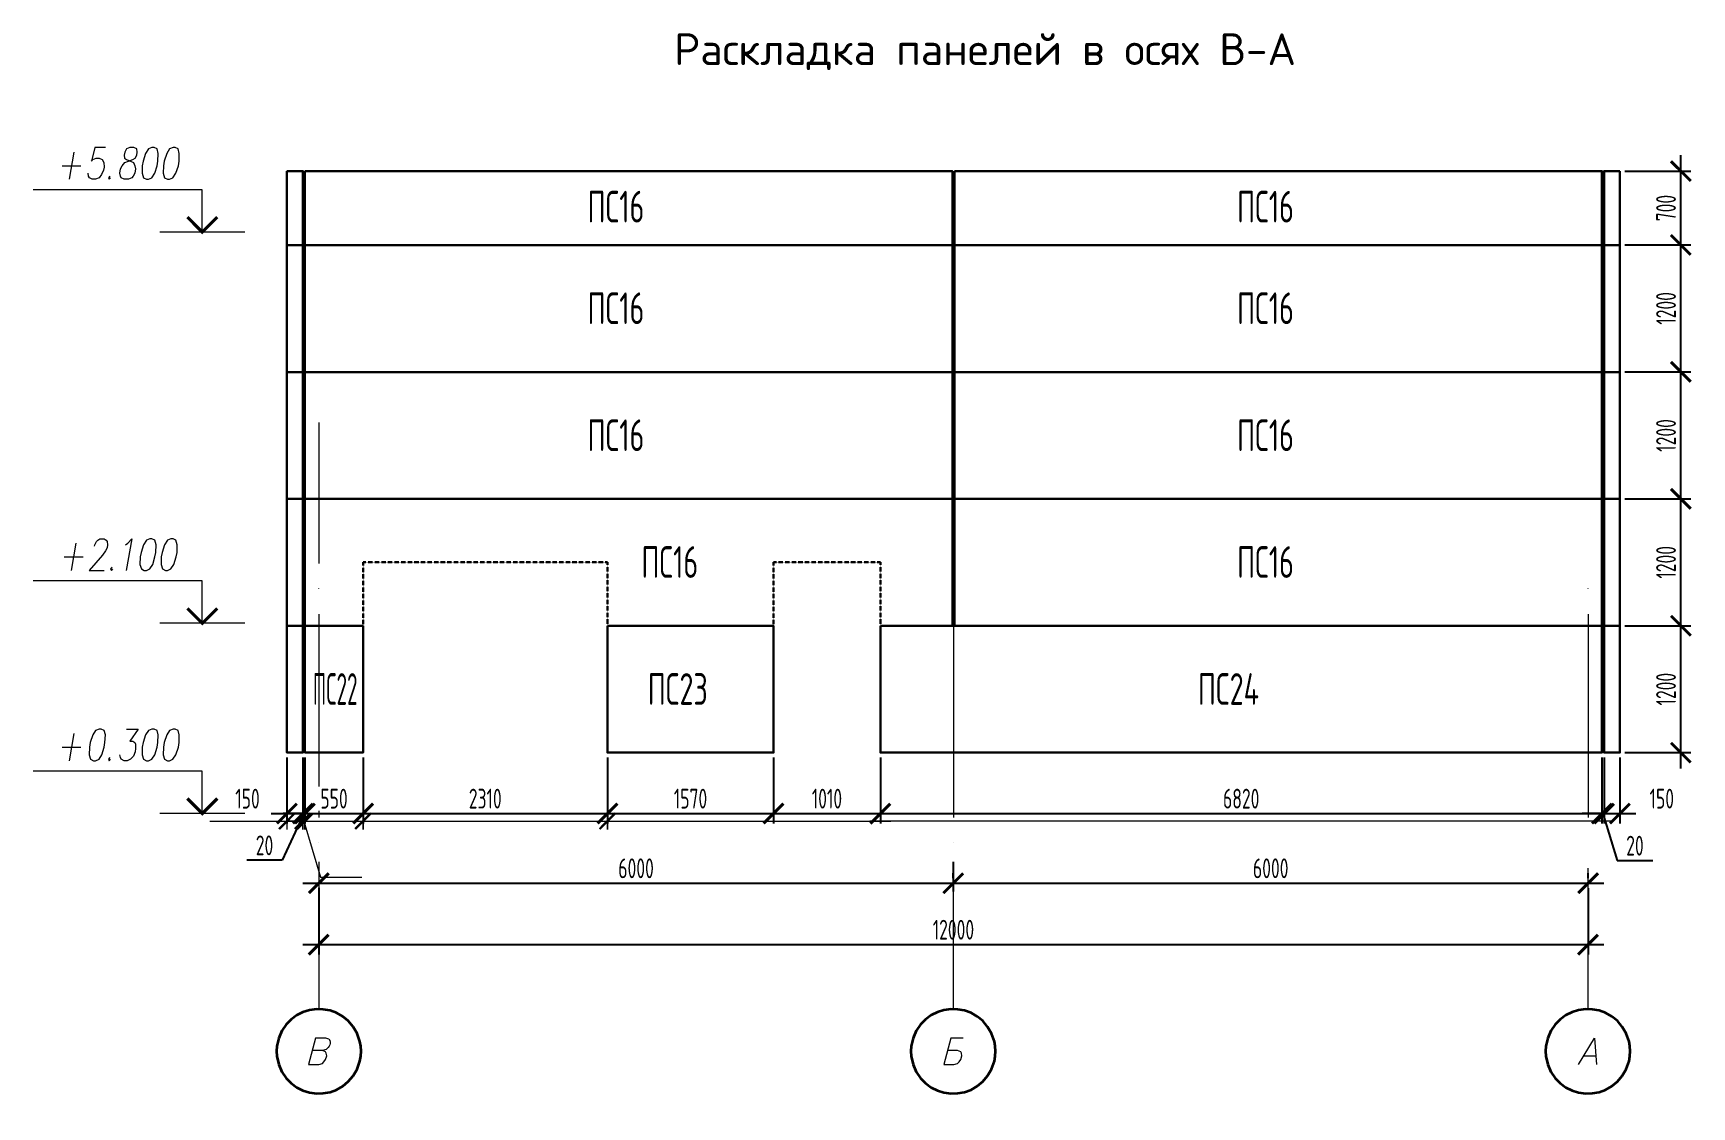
# Model space of a CAD drawing. Header units: millimetres. Extents: x 148937 to 2048786, y 870 to 351006.
# Drawn here: x 651427 to 667111, y 227813 to 237971 of the extents above; entities that cross this region are included whole.
import ezdxf
from ezdxf.enums import TextEntityAlignment as Align

# ---------------------------------------------------------------- set-up
doc = ezdxf.new("R2018")
doc.units = ezdxf.units.MM
doc.linetypes.add('_ШТР__2__1_', pattern=[3, 2, -1])
doc.layers.get('Defpoints').update_dxf_attribs({"color": 4})
doc.layers.add('PDF _Геометрия', color=7, linetype='Continuous')
doc.layers.add('PDF _Сплошная заливка', color=7, linetype='Continuous', true_color=0x007eff)
doc.layers.add('Размер', color=72, linetype='Continuous', lineweight=0)
doc.layers.add('Текстовые примечания', color=52, linetype='Continuous', lineweight=25)
doc.styles.add('_PP_Text Style', font='cs_gost2304.shx', dxfattribs={"width": 0.8})
doc.styles.add('ICOCPEUR', font='isocpeur.ttf', dxfattribs={"height": 2})
doc.styles.add('М2.5', font='isocpeui.ttf', dxfattribs={"height": 2.5})
doc.styles.add('М3', font='isocpeui.ttf', dxfattribs={"height": 3})
doc.dimstyles.new('_PP_DIM Style', dxfattribs={"dimtxt": 2.5, "dimasz": 2.5, "dimexe": 1.25, "dimexo": 0.625, "dimtad": 1, "dimdec": 0, "dimrnd": 0.001, "dimtxsty": '_PP_Text Style', "dimblk": 'ARCHTICK', "dimcen": 2.5, "dimdle": 2, "dimadec": 0, "dimazin": 2, "dimtfac": 0.75, "dimtdec": 0, "dimtmove": 1, "dimatfit": 3, "dimfxl": 1, "dimtfill": 1, "dimtolj": 1, "dimarcsym": 0})

msp = doc.modelspace()

# ---------------------------------------------------------------- texts
at = {"layer": 'Текстовые примечания', "color": 7, "ltscale": 75, "char_height": 300, "attachment_point": 5}
for s, width, gutter_width, insert, style in [('Раскладка панелей в осях В-А ', 6229.9937545, 3269.75341, (660428.22634, 237794.8073), 'ICOCPEUR'), ('\\pxqc;ПС16', 891.7464151, 75, (656937.70379, 236329.24506), '_PP_Text Style'), ('\\pxqc;ПС16', 891.7464151, 75, (663079.53618, 236329.24506), '_PP_Text Style'), ('\\pxqc;ПС16', 891.7464151, 75, (656937.70379, 235367.95659), '_PP_Text Style'), ('\\pxqc;ПС16', 891.7464151, 75, (663079.53618, 235367.95659), '_PP_Text Style'), ('\\pxqc;ПС16', 891.7464151, 75, (656937.70379, 234166.66799), '_PP_Text Style'), ('\\pxqc;ПС16', 891.7464151, 75, (663079.53618, 234166.66799), '_PP_Text Style'), ('\\pxqc;ПС16', 891.7464151, 75, (657446.70379, 232967.52855), '_PP_Text Style'), ('\\pxqc;ПС16', 891.7464151, 75, (663079.53618, 232967.52855), '_PP_Text Style'), ('\\pxqc;{\\W0.6;ПС22}', 891.7464151, 75, (654282.52929, 231766.23811), '_PP_Text Style'), ('\\pxqc;ПС23', 891.7464151, 75, (657522.2304, 231766.23811), '_PP_Text Style'), ('\\pxqc;ПС24', 891.7464151, 75, (662729.25193, 231766.23811), '_PP_Text Style')]:
    msp.add_mtext_dynamic_manual_height_columns(s, width=width, gutter_width=gutter_width, heights=[1198.7105], dxfattribs=dict(at, insert=insert, style=style))

# ---------------------------------------------------------------- blocks, each defined once
blk = doc.blocks.new('_ArchTick')
at = {"color": 0, "linetype": 'ByBlock', "const_width": 0.15}
blk.add_lwpolyline([(-0.5, -0.5), (0.5, 0.5)], dxfattribs=at)
blk = doc.blocks.new('*D303')
at = {"layer": 'Defpoints', "color": 0, "ltscale": 75, "transparency": 16777216}
for p in [(666431, 232365), (667007, 232365), (666431, 231164)]:
    blk.add_point(p, dxfattribs=at)
at = {"layer": 'Размер', "color": 0, "lineweight": -2, "ltscale": 75, "transparency": 16777216}
for p, q in [((667007, 231014), (667007, 232515)), ((666478, 232365), (667101, 232365)), ((666478, 231164), (667101, 231164))]:
    blk.add_line(p, q, dxfattribs=at)
at = {"layer": 'Размер', "color": 0, "lineweight": -2, "ltscale": 75, "transparency": 16777216, "xscale": 187.5, "yscale": 187.5, "zscale": 187.5}
for p, rotation in [((667007, 232365), 90), ((667007, 231164), 270)]:
    blk.add_blockref('_ArchTick', p, dxfattribs=dict(at, rotation=rotation))
at = {"layer": 'Размер', "color": 0, "ltscale": 75, "transparency": 16777216, "insert": (666867, 231765), "char_height": 187.5, "attachment_point": 5, "rotation": 90, "style": '_PP_Text Style', "bg_fill": 3, "box_fill_scale": 1.1, "bg_fill_color": 256, "bg_fill_true_color": 13158600, "bg_fill_transparency": 0}
blk.add_mtext('\\A1;1200', dxfattribs=at)
blk = doc.blocks.new('*D304')
at = {"layer": 'Defpoints', "color": 0, "ltscale": 75, "transparency": 16777216}
for p in [(666431, 233565), (667007, 233565), (666431, 232365)]:
    blk.add_point(p, dxfattribs=at)
at = {"layer": 'Размер', "color": 0, "lineweight": -2, "ltscale": 75, "transparency": 16777216}
for p, q in [((667007, 232215), (667007, 233715)), ((666478, 233565), (667101, 233565)), ((666478, 232365), (667101, 232365))]:
    blk.add_line(p, q, dxfattribs=at)
at = {"layer": 'Размер', "color": 0, "lineweight": -2, "ltscale": 75, "transparency": 16777216, "xscale": 187.5, "yscale": 187.5, "zscale": 187.5}
for p, rotation in [((667007, 233565), 90), ((667007, 232365), 270)]:
    blk.add_blockref('_ArchTick', p, dxfattribs=dict(at, rotation=rotation))
at = {"layer": 'Размер', "color": 0, "ltscale": 75, "transparency": 16777216, "insert": (666867, 232965), "char_height": 187.5, "attachment_point": 5, "rotation": 90, "style": '_PP_Text Style', "bg_fill": 3, "box_fill_scale": 1.1, "bg_fill_color": 256, "bg_fill_true_color": 13158600, "bg_fill_transparency": 0}
blk.add_mtext('\\A1;1200', dxfattribs=at)
blk = doc.blocks.new('*D305')
at = {"layer": 'Defpoints', "color": 0, "ltscale": 75, "transparency": 16777216}
for p in [(666431, 234766), (667007, 234766), (666431, 233565)]:
    blk.add_point(p, dxfattribs=at)
at = {"layer": 'Размер', "color": 0, "lineweight": -2, "ltscale": 75, "transparency": 16777216}
for p, q in [((667007, 233415), (667007, 234916)), ((666478, 234766), (667101, 234766)), ((666478, 233565), (667101, 233565))]:
    blk.add_line(p, q, dxfattribs=at)
at = {"layer": 'Размер', "color": 0, "lineweight": -2, "ltscale": 75, "transparency": 16777216, "xscale": 187.5, "yscale": 187.5, "zscale": 187.5}
for p, rotation in [((667007, 234766), 90), ((667007, 233565), 270)]:
    blk.add_blockref('_ArchTick', p, dxfattribs=dict(at, rotation=rotation))
at = {"layer": 'Размер', "color": 0, "ltscale": 75, "transparency": 16777216, "insert": (666867, 234165), "char_height": 187.5, "attachment_point": 5, "rotation": 90, "style": '_PP_Text Style', "bg_fill": 3, "box_fill_scale": 1.1, "bg_fill_color": 256, "bg_fill_true_color": 13158600, "bg_fill_transparency": 0}
blk.add_mtext('\\A1;1200', dxfattribs=at)
blk = doc.blocks.new('*D306')
at = {"layer": 'Defpoints', "color": 0, "ltscale": 75, "transparency": 16777216}
for p in [(666431, 235967), (667007, 235967), (666431, 234766)]:
    blk.add_point(p, dxfattribs=at)
at = {"layer": 'Размер', "color": 0, "lineweight": -2, "ltscale": 75, "transparency": 16777216}
for p, q in [((667007, 234616), (667007, 236117)), ((666478, 235967), (667101, 235967)), ((666478, 234766), (667101, 234766))]:
    blk.add_line(p, q, dxfattribs=at)
at = {"layer": 'Размер', "color": 0, "lineweight": -2, "ltscale": 75, "transparency": 16777216, "xscale": 187.5, "yscale": 187.5, "zscale": 187.5}
for p, rotation in [((667007, 235967), 90), ((667007, 234766), 270)]:
    blk.add_blockref('_ArchTick', p, dxfattribs=dict(at, rotation=rotation))
at = {"layer": 'Размер', "color": 0, "ltscale": 75, "transparency": 16777216, "insert": (666867, 235367), "char_height": 187.5, "attachment_point": 5, "rotation": 90, "style": '_PP_Text Style', "bg_fill": 3, "box_fill_scale": 1.1, "bg_fill_color": 256, "bg_fill_true_color": 13158600, "bg_fill_transparency": 0}
blk.add_mtext('\\A1;1200', dxfattribs=at)
blk = doc.blocks.new('*D307')
at = {"layer": 'Defpoints', "color": 0, "ltscale": 75, "transparency": 16777216}
for p in [(666431, 236666), (667007, 236666), (666431, 235967)]:
    blk.add_point(p, dxfattribs=at)
at = {"layer": 'Размер', "color": 0, "lineweight": -2, "ltscale": 75, "transparency": 16777216}
for p, q in [((666478, 236666), (667101, 236666)), ((667007, 235817), (667007, 236816)), ((666478, 235967), (667101, 235967))]:
    blk.add_line(p, q, dxfattribs=at)
at = {"layer": 'Размер', "color": 0, "lineweight": -2, "ltscale": 75, "transparency": 16777216, "xscale": 187.5, "yscale": 187.5, "zscale": 187.5}
for p, rotation in [((667007, 236666), 90), ((667007, 235967), 270)]:
    blk.add_blockref('_ArchTick', p, dxfattribs=dict(at, rotation=rotation))
at = {"layer": 'Размер', "color": 0, "ltscale": 75, "transparency": 16777216, "insert": (666867, 236316), "char_height": 187.5, "attachment_point": 5, "rotation": 90, "style": '_PP_Text Style', "bg_fill": 3, "box_fill_scale": 1.1, "bg_fill_color": 256, "bg_fill_true_color": 13158600, "bg_fill_transparency": 0}
blk.add_mtext('\\A1;700', dxfattribs=at)
blk = doc.blocks.new('*D252')
at = {"layer": 'Defpoints', "color": 0, "ltscale": 75, "transparency": 16777216}
for p in [(654128, 229931), (660128, 229929), (660128, 229929)]:
    blk.add_point(p, dxfattribs=at)
at = {"layer": 'Размер', "color": 0, "lineweight": -2, "ltscale": 75, "transparency": 16777216}
for p, q in [((653978, 229929), (660278, 229929)), ((660128, 229976), (660128, 230023)), ((654128, 229884), (654128, 229836))]:
    blk.add_line(p, q, dxfattribs=at)
at = {"layer": 'Размер', "color": 0, "lineweight": -2, "ltscale": 75, "transparency": 16777216, "xscale": 187.5, "yscale": 187.5, "zscale": 187.5, "rotation": 180}
blk.add_blockref('_ArchTick', (654128, 229929), dxfattribs=at)
at = {"layer": 'Размер', "color": 0, "lineweight": -2, "ltscale": 75, "transparency": 16777216, "xscale": 187.5, "yscale": 187.5, "zscale": 187.5}
blk.add_blockref('_ArchTick', (660128, 229929), dxfattribs=at)
at = {"layer": 'Размер', "color": 0, "ltscale": 75, "transparency": 16777216, "insert": (657128, 230070), "char_height": 187.5, "attachment_point": 5, "style": '_PP_Text Style', "bg_fill": 3, "box_fill_scale": 1.1, "bg_fill_color": 256, "bg_fill_true_color": 13158600, "bg_fill_transparency": 0}
blk.add_mtext('\\A1;6000', dxfattribs=at)
blk = doc.blocks.new('*D308')
at = {"layer": 'Defpoints', "color": 0, "ltscale": 75, "transparency": 16777216}
for p in [(660128, 229929), (666130, 229929), (666130, 229929)]:
    blk.add_point(p, dxfattribs=at)
at = {"layer": 'Размер', "color": 0, "lineweight": -2, "ltscale": 75, "transparency": 16777216}
for p, q in [((659978, 229929), (666280, 229929)), ((660128, 229976), (660128, 230023)), ((666130, 229976), (666130, 230023))]:
    blk.add_line(p, q, dxfattribs=at)
at = {"layer": 'Размер', "color": 0, "lineweight": -2, "ltscale": 75, "transparency": 16777216, "xscale": 187.5, "yscale": 187.5, "zscale": 187.5, "rotation": 180}
blk.add_blockref('_ArchTick', (660128, 229929), dxfattribs=at)
at = {"layer": 'Размер', "color": 0, "lineweight": -2, "ltscale": 75, "transparency": 16777216, "xscale": 187.5, "yscale": 187.5, "zscale": 187.5}
blk.add_blockref('_ArchTick', (666130, 229929), dxfattribs=at)
at = {"layer": 'Размер', "color": 0, "ltscale": 75, "transparency": 16777216, "insert": (663129, 230070), "char_height": 187.5, "attachment_point": 5, "style": '_PP_Text Style', "bg_fill": 3, "box_fill_scale": 1.1, "bg_fill_color": 256, "bg_fill_true_color": 13158600, "bg_fill_transparency": 0}
blk.add_mtext('\\A1;6000', dxfattribs=at)
blk = doc.blocks.new('*D309')
at = {"layer": 'Defpoints', "color": 0, "ltscale": 75, "transparency": 16777216}
for p in [(654128, 229929), (666130, 229929), (666130, 229348)]:
    blk.add_point(p, dxfattribs=at)
at = {"layer": 'Размер', "color": 0, "lineweight": -2, "ltscale": 75, "transparency": 16777216}
for p, q in [((654128, 229882), (654128, 229254)), ((666130, 229882), (666130, 229254)), ((653978, 229348), (666280, 229348))]:
    blk.add_line(p, q, dxfattribs=at)
at = {"layer": 'Размер', "color": 0, "lineweight": -2, "ltscale": 75, "transparency": 16777216, "xscale": 187.5, "yscale": 187.5, "zscale": 187.5, "rotation": 180}
blk.add_blockref('_ArchTick', (654128, 229348), dxfattribs=at)
at = {"layer": 'Размер', "color": 0, "lineweight": -2, "ltscale": 75, "transparency": 16777216, "xscale": 187.5, "yscale": 187.5, "zscale": 187.5}
blk.add_blockref('_ArchTick', (666130, 229348), dxfattribs=at)
at = {"layer": 'Размер', "color": 0, "ltscale": 75, "transparency": 16777216, "insert": (660129, 229489), "char_height": 187.5, "attachment_point": 5, "style": '_PP_Text Style', "bg_fill": 3, "box_fill_scale": 1.1, "bg_fill_color": 256, "bg_fill_true_color": 13158600, "bg_fill_transparency": 0}
blk.add_mtext('\\A1;12000', dxfattribs=at)
blk = doc.blocks.new('*D253')
at = {"layer": 'Defpoints', "color": 0, "ltscale": 75, "transparency": 16777216}
for p in [(653827, 231164), (653978, 231164), (653978, 230588)]:
    blk.add_point(p, dxfattribs=at)
at = {"layer": 'Размер', "color": 0, "lineweight": -2, "ltscale": 75, "transparency": 16777216}
for p, q in [((653827, 231117), (653827, 230494)), ((653978, 231117), (653978, 230494)), ((653677, 230588), (654128, 230588))]:
    blk.add_line(p, q, dxfattribs=at)
at = {"layer": 'Размер', "color": 0, "lineweight": -2, "ltscale": 75, "transparency": 16777216, "xscale": 187.5, "yscale": 187.5, "zscale": 187.5, "rotation": 180}
blk.add_blockref('_ArchTick', (653827, 230588), dxfattribs=at)
at = {"layer": 'Размер', "color": 0, "lineweight": -2, "ltscale": 75, "transparency": 16777216, "xscale": 187.5, "yscale": 187.5, "zscale": 187.5}
blk.add_blockref('_ArchTick', (653978, 230588), dxfattribs=at)
at = {"layer": 'Размер', "color": 0, "ltscale": 75, "transparency": 16777216, "insert": (653454, 230729), "char_height": 187.5, "attachment_point": 5, "style": '_PP_Text Style', "bg_fill": 3, "box_fill_scale": 1.1, "bg_fill_color": 256, "bg_fill_true_color": 13158600, "bg_fill_transparency": 0}
blk.add_mtext('\\A1;150', dxfattribs=at)
blk = doc.blocks.new('*D310')
at = {"layer": 'Defpoints', "color": 0, "ltscale": 75, "transparency": 16777216}
for p in [(653978, 231164), (653997, 231164), (653997, 230588)]:
    blk.add_point(p, dxfattribs=at)
at = {"layer": 'Размер', "color": 0, "lineweight": -2, "ltscale": 75, "transparency": 16777216}
for p, q in [((653978, 231117), (653978, 230494)), ((653997, 231117), (653997, 230494)), ((653987, 230588), (653783, 230146)), ((653978, 230588), (653790, 230588)), ((653978, 230588), (653997, 230588)), ((653978, 230588), (653997, 230588)), ((653997, 230588), (654185, 230588)), ((653783, 230146), (653447, 230146))]:
    blk.add_line(p, q, dxfattribs=at)
at = {"layer": 'Размер', "color": 0, "lineweight": -2, "ltscale": 75, "transparency": 16777216, "xscale": 187.5, "yscale": 187.5, "zscale": 187.5}
blk.add_blockref('_ArchTick', (653978, 230588), dxfattribs=at)
at = {"layer": 'Размер', "color": 0, "lineweight": -2, "ltscale": 75, "transparency": 16777216, "xscale": 187.5, "yscale": 187.5, "zscale": 187.5, "rotation": 180}
blk.add_blockref('_ArchTick', (653997, 230588), dxfattribs=at)
at = {"layer": 'Размер', "color": 0, "ltscale": 75, "transparency": 16777216, "insert": (653615, 230287), "char_height": 187.5, "attachment_point": 5, "style": '_PP_Text Style', "bg_fill": 3, "box_fill_scale": 1.1, "bg_fill_color": 256, "bg_fill_true_color": 13158600, "bg_fill_transparency": 0}
blk.add_mtext('\\A1;20', dxfattribs=at)
blk = doc.blocks.new('*D311')
at = {"layer": 'Defpoints', "color": 0, "ltscale": 75, "transparency": 16777216}
for p in [(653997, 231164), (654547, 231164), (654547, 230588)]:
    blk.add_point(p, dxfattribs=at)
at = {"layer": 'Размер', "color": 0, "lineweight": -2, "ltscale": 75, "transparency": 16777216}
for p, q in [((653997, 231117), (653997, 230494)), ((654547, 231117), (654547, 230494)), ((653847, 230588), (654697, 230588))]:
    blk.add_line(p, q, dxfattribs=at)
at = {"layer": 'Размер', "color": 0, "lineweight": -2, "ltscale": 75, "transparency": 16777216, "xscale": 187.5, "yscale": 187.5, "zscale": 187.5, "rotation": 180}
blk.add_blockref('_ArchTick', (653997, 230588), dxfattribs=at)
at = {"layer": 'Размер', "color": 0, "lineweight": -2, "ltscale": 75, "transparency": 16777216, "xscale": 187.5, "yscale": 187.5, "zscale": 187.5}
blk.add_blockref('_ArchTick', (654547, 230588), dxfattribs=at)
at = {"layer": 'Размер', "color": 0, "ltscale": 75, "transparency": 16777216, "insert": (654272, 230729), "char_height": 187.5, "attachment_point": 5, "style": '_PP_Text Style', "bg_fill": 3, "box_fill_scale": 1.1, "bg_fill_color": 256, "bg_fill_true_color": 13158600, "bg_fill_transparency": 0}
blk.add_mtext('\\A1;550', dxfattribs=at)
blk = doc.blocks.new('*D312')
at = {"layer": 'Defpoints', "color": 0, "ltscale": 75, "transparency": 16777216}
for p in [(658428, 231164), (659438, 231164), (659438, 230588)]:
    blk.add_point(p, dxfattribs=at)
at = {"layer": 'Размер', "color": 0, "lineweight": -2, "ltscale": 75, "transparency": 16777216}
for p, q in [((658428, 231117), (658428, 230494)), ((659438, 231117), (659438, 230494)), ((658278, 230588), (659588, 230588))]:
    blk.add_line(p, q, dxfattribs=at)
at = {"layer": 'Размер', "color": 0, "lineweight": -2, "ltscale": 75, "transparency": 16777216, "xscale": 187.5, "yscale": 187.5, "zscale": 187.5, "rotation": 180}
blk.add_blockref('_ArchTick', (658428, 230588), dxfattribs=at)
at = {"layer": 'Размер', "color": 0, "lineweight": -2, "ltscale": 75, "transparency": 16777216, "xscale": 187.5, "yscale": 187.5, "zscale": 187.5}
blk.add_blockref('_ArchTick', (659438, 230588), dxfattribs=at)
at = {"layer": 'Размер', "color": 0, "ltscale": 75, "transparency": 16777216, "insert": (658933, 230729), "char_height": 187.5, "attachment_point": 5, "style": '_PP_Text Style', "bg_fill": 3, "box_fill_scale": 1.1, "bg_fill_color": 256, "bg_fill_true_color": 13158600, "bg_fill_transparency": 0}
blk.add_mtext('\\A1;1010', dxfattribs=at)
blk = doc.blocks.new('*D313')
at = {"layer": 'Defpoints', "color": 0, "ltscale": 75, "transparency": 16777216}
for p in [(659438, 231164), (666261, 231164), (666261, 230588)]:
    blk.add_point(p, dxfattribs=at)
at = {"layer": 'Размер', "color": 0, "lineweight": -2, "ltscale": 75, "transparency": 16777216}
for p, q in [((659438, 231117), (659438, 230494)), ((666261, 231117), (666261, 230494)), ((659288, 230588), (666411, 230588))]:
    blk.add_line(p, q, dxfattribs=at)
at = {"layer": 'Размер', "color": 0, "lineweight": -2, "ltscale": 75, "transparency": 16777216, "xscale": 187.5, "yscale": 187.5, "zscale": 187.5, "rotation": 180}
blk.add_blockref('_ArchTick', (659438, 230588), dxfattribs=at)
at = {"layer": 'Размер', "color": 0, "lineweight": -2, "ltscale": 75, "transparency": 16777216, "xscale": 187.5, "yscale": 187.5, "zscale": 187.5}
blk.add_blockref('_ArchTick', (666261, 230588), dxfattribs=at)
at = {"layer": 'Размер', "color": 0, "ltscale": 75, "transparency": 16777216, "insert": (662850, 230729), "char_height": 187.5, "attachment_point": 5, "style": '_PP_Text Style', "bg_fill": 3, "box_fill_scale": 1.1, "bg_fill_color": 256, "bg_fill_true_color": 13158600, "bg_fill_transparency": 0}
blk.add_mtext('\\A1;6820', dxfattribs=at)
blk = doc.blocks.new('*D314')
at = {"layer": 'Defpoints', "color": 0, "ltscale": 75, "transparency": 16777216}
for p in [(666261, 231164), (666281, 231164), (666281, 230588)]:
    blk.add_point(p, dxfattribs=at)
at = {"layer": 'Размер', "color": 0, "lineweight": -2, "ltscale": 75, "transparency": 16777216}
for p, q in [((666261, 231117), (666261, 230494)), ((666281, 231117), (666281, 230494)), ((666261, 230588), (666074, 230588)), ((666261, 230588), (666281, 230588)), ((666261, 230588), (666281, 230588)), ((666271, 230588), (666405, 230143)), ((666281, 230588), (666468, 230588)), ((666405, 230143), (666741, 230143))]:
    blk.add_line(p, q, dxfattribs=at)
at = {"layer": 'Размер', "color": 0, "lineweight": -2, "ltscale": 75, "transparency": 16777216, "xscale": 187.5, "yscale": 187.5, "zscale": 187.5}
blk.add_blockref('_ArchTick', (666261, 230588), dxfattribs=at)
at = {"layer": 'Размер', "color": 0, "lineweight": -2, "ltscale": 75, "transparency": 16777216, "xscale": 187.5, "yscale": 187.5, "zscale": 187.5, "rotation": 180}
blk.add_blockref('_ArchTick', (666281, 230588), dxfattribs=at)
at = {"layer": 'Размер', "color": 0, "ltscale": 75, "transparency": 16777216, "insert": (666573, 230284), "char_height": 187.5, "attachment_point": 5, "style": '_PP_Text Style', "bg_fill": 3, "box_fill_scale": 1.1, "bg_fill_color": 256, "bg_fill_true_color": 13158600, "bg_fill_transparency": 0}
blk.add_mtext('\\A1;20', dxfattribs=at)
blk = doc.blocks.new('*D254')
at = {"layer": 'Defpoints', "color": 0, "ltscale": 75, "transparency": 16777216}
for p in [(666281, 231164), (666431, 231164), (666431, 230588)]:
    blk.add_point(p, dxfattribs=at)
at = {"layer": 'Размер', "color": 0, "lineweight": -2, "ltscale": 75, "transparency": 16777216}
for p, q in [((666281, 231117), (666281, 230494)), ((666431, 231117), (666431, 230494)), ((666131, 230588), (666581, 230588))]:
    blk.add_line(p, q, dxfattribs=at)
at = {"layer": 'Размер', "color": 0, "lineweight": -2, "ltscale": 75, "transparency": 16777216, "xscale": 187.5, "yscale": 187.5, "zscale": 187.5, "rotation": 180}
blk.add_blockref('_ArchTick', (666281, 230588), dxfattribs=at)
at = {"layer": 'Размер', "color": 0, "lineweight": -2, "ltscale": 75, "transparency": 16777216, "xscale": 187.5, "yscale": 187.5, "zscale": 187.5}
blk.add_blockref('_ArchTick', (666431, 230588), dxfattribs=at)
at = {"layer": 'Размер', "color": 0, "ltscale": 75, "transparency": 16777216, "insert": (666827, 230729), "char_height": 187.5, "attachment_point": 5, "style": '_PP_Text Style', "bg_fill": 3, "box_fill_scale": 1.1, "bg_fill_color": 256, "bg_fill_true_color": 13158600, "bg_fill_transparency": 0}
blk.add_mtext('\\A1;150', dxfattribs=at)
blk = doc.blocks.new('*D315')
at = {"layer": 'Defpoints', "color": 0, "ltscale": 75, "transparency": 16777216}
for p in [(654547, 231164), (656857, 231164), (656857, 230588)]:
    blk.add_point(p, dxfattribs=at)
at = {"layer": 'Размер', "color": 0, "lineweight": -2, "ltscale": 75, "transparency": 16777216}
for p, q in [((654547, 231117), (654547, 230494)), ((656857, 231117), (656857, 230494)), ((654397, 230588), (657007, 230588))]:
    blk.add_line(p, q, dxfattribs=at)
at = {"layer": 'Размер', "color": 0, "lineweight": -2, "ltscale": 75, "transparency": 16777216, "xscale": 187.5, "yscale": 187.5, "zscale": 187.5, "rotation": 180}
blk.add_blockref('_ArchTick', (654547, 230588), dxfattribs=at)
at = {"layer": 'Размер', "color": 0, "lineweight": -2, "ltscale": 75, "transparency": 16777216, "xscale": 187.5, "yscale": 187.5, "zscale": 187.5}
blk.add_blockref('_ArchTick', (656857, 230588), dxfattribs=at)
at = {"layer": 'Размер', "color": 0, "ltscale": 75, "transparency": 16777216, "insert": (655702, 230729), "char_height": 187.5, "attachment_point": 5, "style": '_PP_Text Style', "bg_fill": 3, "box_fill_scale": 1.1, "bg_fill_color": 256, "bg_fill_true_color": 13158600, "bg_fill_transparency": 0}
blk.add_mtext('\\A1;2310', dxfattribs=at)
blk = doc.blocks.new('*D316')
at = {"layer": 'Defpoints', "color": 0, "ltscale": 75, "transparency": 16777216}
for p in [(656857, 231164), (658428, 231164), (658428, 230588)]:
    blk.add_point(p, dxfattribs=at)
at = {"layer": 'Размер', "color": 0, "lineweight": -2, "ltscale": 75, "transparency": 16777216}
for p, q in [((656857, 231117), (656857, 230494)), ((658428, 231117), (658428, 230494)), ((656707, 230588), (658578, 230588))]:
    blk.add_line(p, q, dxfattribs=at)
at = {"layer": 'Размер', "color": 0, "lineweight": -2, "ltscale": 75, "transparency": 16777216, "xscale": 187.5, "yscale": 187.5, "zscale": 187.5, "rotation": 180}
blk.add_blockref('_ArchTick', (656857, 230588), dxfattribs=at)
at = {"layer": 'Размер', "color": 0, "lineweight": -2, "ltscale": 75, "transparency": 16777216, "xscale": 187.5, "yscale": 187.5, "zscale": 187.5}
blk.add_blockref('_ArchTick', (658428, 230588), dxfattribs=at)
at = {"layer": 'Размер', "color": 0, "ltscale": 75, "transparency": 16777216, "insert": (657643, 230729), "char_height": 187.5, "attachment_point": 5, "style": '_PP_Text Style', "bg_fill": 3, "box_fill_scale": 1.1, "bg_fill_color": 256, "bg_fill_true_color": 13158600, "bg_fill_transparency": 0}
blk.add_mtext('\\A1;1570', dxfattribs=at)
blk = doc.blocks.new('*U427')
for points in [[(0, 0), (594, 0), (594, 420), (0, 420)], [(5, 90), (10, 90), (10, 155), (5, 155)], [(10, 90), (15, 90), (15, 155), (10, 155)], [(15, 90), (20, 90), (20, 155), (15, 155)], [(8, 5), (13, 5), (13, 90), (8, 90)], [(13, 5), (20, 5), (20, 90), (13, 90)]]:
    blk.add_lwpolyline(points, close=True)
at = {"const_width": 0.35}
for points in [[(20, 5), (589, 5), (589, 415), (20, 415)], [(404, 60), (589, 60), (589, 5), (404, 5)]]:
    blk.add_lwpolyline(points, close=True, dxfattribs=at)
for points in [[(10, 145), (20, 145)], [(10, 130), (20, 130)], [(10, 110), (20, 110)], [(8, 65), (20, 65)], [(404, 55), (469, 55)], [(404, 50), (469, 50)], [(404, 45), (469, 45)], [(8, 30), (20, 30)], [(404, 30), (469, 30)], [(589, 30), (539, 30)], [(404, 25), (469, 25)], [(404, 20), (469, 20)], [(404, 15), (469, 15)], [(404, 10), (469, 10)]]:
    blk.add_lwpolyline(points)
for points in [[(414, 35), (414, 60)], [(424, 5), (424, 60)], [(434, 35), (434, 60)], [(444, 5), (444, 60)], [(459, 60), (459, 5)], [(469, 60), (469, 5)], [(589, 50), (469, 50)], [(404, 40), (469, 40)], [(404, 35), (469, 35)], [(469, 35), (589, 35)], [(539, 35), (539, 5)], [(554, 35), (554, 20)], [(571, 20), (571, 35)], [(589, 20), (469, 20)]]:
    blk.add_lwpolyline(points, dxfattribs=at)
at = {"style": 'М2.5'}
for s, p in [('Согласовано', (8.68, 93.8)), ('Взам.инв.№', (11.68, 68.8)), ('Подп. и дата', (11.68, 33.8)), ('Инв.№подл.', (11.68, 6.31))]:
    blk.add_text(s, height=2.5, rotation=90, dxfattribs=at).set_placement(p)
at = {"attachment_point": 5, "style": 'М2.5'}
for s, insert, char_height, width in [('{\\T0.9;Изм.}', (409, 37.5), 2.5, 10), ('Кол.уч', (419, 37.5), 2.3, 10), ('Лист', (429, 37.5), 2.5, 10), ('№док.', (439, 37.5), 2.5, 10), ('Подпись', (451.5, 37.5), 2.5, 15), ('Дата', (464, 37.5), 2.5, 10), ('Стадия', (546.5, 32.5), 2.5, 10), ('Лист', (562.5, 32.5), 2.5, 10), ('Листов', (580, 32.5), 2.5, 10)]:
    blk.add_mtext(s, dxfattribs=dict(at, insert=insert, char_height=char_height, width=width))
at = {"style": 'М3'}
for tag, p in [('ГРАФА_1Ф3', (529, 55)), ('ГРАФА_6Ф3', (546.5, 25)), ('ГРАФА_7Ф3', (562.5, 25)), ('ГРАФА_8Ф3', (580, 25))]:
    blk.add_attdef(tag, text='', height=3, dxfattribs=at).set_placement(p, align=Align.MIDDLE_CENTER)
at = {"style": 'М2.5'}
for tag, height, p in [('ГРАФА_ЗАКАЗЧИК', 2.5, (474.05, 55)), ('ГРАФА_10Ф3-1', 2.5, (405, 32.5)), ('ГРАФА_13Ф3-1', 2.5, (460, 32.5)), ('ГРАФА_10Ф3-2', 2.5, (405, 27.5)), ('ГРАФА_13Ф3-2', 2.5, (460, 27.5)), ('ГРАФА_10Ф3-3', 2.5, (405, 22.5)), ('ГРАФА_13Ф3-3', 2.5, (460, 22.5)), ('ГРАФА_10Ф3-4', 2.5, (405, 17.5)), ('ГРАФА_13Ф3-4', 2.5, (460, 17.5)), ('ГРАФА_10Ф3-5', 2.5, (405, 12.5)), ('ГРАФА_13Ф3-5', 2.5, (460, 12.5)), ('ГРАФА_10Ф3-6', 2.5, (405, 7.5)), ('ГРАФА_13Ф3-6', 2.5, (460, 7.5)), ('СВОЙСТВА_2', 3, (549.57, 2.5)), ('ФОРМАТ', 3, (527.51, 2.5))]:
    blk.add_attdef(tag, text='', height=height, dxfattribs=at).set_placement(p, align=Align.MIDDLE_LEFT)
at = {"lineweight": 30, "flags": 104}
for tag, height, p in [('ГРАФА_2Ф3', 2.4, (529, 42.5)), ('ГРАФА_3Ф3', 2.5, (504, 27.5)), ('ГРАФА_4Ф3', 2.5, (504, 12.5))]:
    blk.add_attdef(tag, text='', height=height, dxfattribs=at).set_placement(p, align=Align.MIDDLE_CENTER)

# ---------------------------------------------------------------- linework, layer by layer
at = {"layer": 'PDF _Геометрия', "color": 7, "lineweight": 15}
for points in [[(651811.98032, 236844.95083), (651766.85978, 236589.26779)], [(652110.63407, 236887.92321), (652009.65001, 236887.92321), (651977.42106, 236759.00739), (651990.31264, 236774.04757), (652022.5416, 236789.08775), (652052.62195, 236789.08775), (652080.55371, 236774.04757), (652095.59389, 236746.11581), (652097.74249, 236703.14387), (652091.2967, 236675.21211), (652074.10792, 236632.24017), (652050.47336, 236602.15981), (652016.0958, 236589.26823), (651986.01545, 236589.26823), (651960.23228, 236602.15981), (651951.6379, 236617.19999), (651947.3407, 236645.13175)], [(651700.25345, 236716.0337), (651878.587, 236716.0337)], [(652151.45794, 236617.20008), (652138.56636, 236602.1599), (652147.16074, 236589.26831), (652160.05233, 236602.1599)], [(653025.93848, 236088.64487), (653025.93848, 236488.28391), (651427.38237, 236488.28391)], [(653427.72506, 236088.64487), (652626.29843, 236088.64487)], [(651831.31909, 233145.06659), (651786.19855, 232887.23496)], [(652007.50561, 233117.13487), (652009.65421, 233130.02646), (652024.69439, 233160.10681), (652037.58597, 233172.9984), (652059.07194, 233188.03857), (652099.89528, 233188.03857), (652117.08406, 233172.9984), (652125.67845, 233160.10681), (652129.97564, 233130.02646), (652125.67845, 233102.0947), (652110.63827, 233074.16293), (652082.70651, 233031.191), (651955.93929, 232887.235), (652097.74669, 232887.235)], [(652299.71165, 233130.02702), (652321.19762, 233145.0672), (652359.87237, 233188.03914), (652306.15744, 232887.23557)], [(651719.59222, 233016.15055), (651900.07437, 233016.15055)], [(652172.9474, 232917.31584), (652160.05582, 232902.27566), (652166.50161, 232887.23548), (652179.3932, 232902.27566)], [(653025.93848, 232388.76063), (653025.93848, 232788.39967), (651427.38237, 232788.39967)], [(653427.72506, 232388.76063), (652626.29843, 232388.76063)], [(651811.98032, 231344.54238), (651766.85978, 231086.71074)], [(652310.45639, 231387.51366), (652420.03483, 231387.51366), (652340.53674, 231273.63802), (652370.6171, 231273.63802), (652387.80588, 231258.59784), (652394.25167, 231245.70626), (652396.40027, 231202.73432), (652392.10307, 231172.65396), (652374.9143, 231129.68202), (652349.13113, 231101.75026), (652316.90218, 231086.71009), (652286.82182, 231086.71009), (652258.89006, 231101.75026), (652252.44427, 231116.79044), (652245.99848, 231144.7222)], [(651700.25345, 231215.62634), (651878.587, 231215.62634)], [(652151.45794, 231116.79053), (652138.56636, 231101.75035), (652147.16074, 231086.71017), (652160.05233, 231101.75035)], [(653025.93848, 230588.23642), (653025.93848, 230987.87546), (651427.38237, 230987.87546)], [(654222.70751, 228452.66082), (654194.77575, 228463.40381), (654098.08889, 228463.40381), (654031.48238, 228214.16656), (654128.16925, 228214.16656), (654162.5468, 228224.90954), (654175.43838, 228237.80113), (654192.62715, 228261.43569), (654203.37014, 228295.81324), (654199.07295, 228321.59641), (654190.47856, 228332.33939), (654162.5468, 228345.23098), (654065.85993, 228345.23098)], [(654196.92435, 228355.97396), (654162.5468, 228345.23098)], [(660221.58762, 228463.40381), (660103.41479, 228463.40381), (660036.80828, 228214.16656), (660133.49514, 228214.16656), (660167.87269, 228224.90954), (660182.91287, 228237.80113), (660200.10165, 228261.43569), (660208.69604, 228295.81324), (660204.39884, 228321.59641), (660197.95305, 228332.33939), (660167.87269, 228345.23098), (660071.18583, 228345.23098)], [(666037.84118, 228214.16687), (666190.39156, 228463.40411), (666209.72894, 228214.16687)], [(666091.5561, 228295.81351), (666198.98595, 228295.81351)]]:
    msp.add_lwpolyline(points, dxfattribs=at)
for points in [[(652340.53552, 236887.92321), (652308.30657, 236875.03162), (652293.26639, 236844.95127), (652286.8206, 236817.01951), (652291.11779, 236789.08775), (652310.45516, 236774.04757), (652346.98131, 236759.00739), (652374.91307, 236746.11581), (652389.95325, 236716.03545), (652394.25044, 236688.10369), (652387.80465, 236645.13175), (652372.76447, 236617.19999), (652359.87289, 236602.15981), (652327.64394, 236589.26823), (652286.8206, 236589.26823), (652258.88884, 236602.15981), (652252.44304, 236617.19999), (652245.99725, 236645.13175), (652254.59164, 236688.10369), (652269.63182, 236716.03545), (652295.41498, 236746.11581), (652327.64394, 236759.00739), (652370.61588, 236774.04757), (652392.10185, 236789.08775), (652407.14203, 236817.01951), (652411.43922, 236844.95127), (652407.14203, 236875.03162), (652379.21027, 236887.92321)], [(652548.95187, 236887.92321), (652516.72292, 236875.03162), (652488.79116, 236832.05968), (652467.30519, 236759.00739), (652458.7108, 236716.03545), (652456.5622, 236645.13175), (652469.45379, 236602.15981), (652497.38555, 236589.26823), (652516.72292, 236589.26823), (652548.95187, 236602.15981), (652576.88363, 236645.13175), (652600.5182, 236716.03545), (652606.96399, 236759.00739), (652609.11259, 236832.05968), (652598.3696, 236875.03162), (652570.43784, 236887.92321)], [(652750.92051, 236887.92321), (652716.54296, 236875.03162), (652690.7598, 236832.05968), (652667.12523, 236759.00739), (652660.67944, 236716.03545), (652656.38225, 236645.13175), (652669.27383, 236602.15981), (652697.20559, 236589.26823), (652716.54296, 236589.26823), (652748.77192, 236602.15981), (652776.70368, 236645.13175), (652800.33824, 236716.03545), (652806.78403, 236759.00739), (652808.93263, 236832.05968), (652798.18965, 236875.03162), (652770.25789, 236887.92321)], [(652529.6131, 233188.03897), (652497.38415, 233172.99879), (652469.45239, 233130.02685), (652447.96642, 233059.12315), (652439.37203, 233016.15121), (652437.22343, 232945.24751), (652450.11501, 232902.27557), (652475.89818, 232887.23539), (652497.38415, 232887.23539), (652529.6131, 232902.27557), (652557.54486, 232945.24751), (652579.03083, 233016.15121), (652587.62522, 233059.12315), (652589.77382, 233130.02685), (652576.88224, 233172.99879), (652548.95047, 233188.03897)], [(652729.43105, 233188.03897), (652697.20209, 233172.99879), (652669.27033, 233130.02685), (652647.78436, 233059.12315), (652639.18997, 233016.15121), (652637.04138, 232945.24751), (652649.93296, 232902.27557), (652677.86472, 232887.23539), (652697.20209, 232887.23539), (652729.43105, 232902.27557), (652757.36281, 232945.24751), (652778.84878, 233016.15121), (652787.44316, 233059.12315), (652789.59176, 233130.02685), (652776.70018, 233172.99879), (652750.91702, 233188.03897)], [(652050.4758, 231387.51366), (652018.24685, 231372.47348), (651990.31509, 231331.65014), (651966.68052, 231258.59784), (651960.23473, 231215.6259), (651955.93754, 231144.7222), (651968.82912, 231101.75026), (651996.76088, 231086.71009), (652016.09825, 231086.71009), (652050.4758, 231101.75026), (652076.25897, 231144.7222), (652099.89353, 231215.6259), (652106.33933, 231258.59784), (652110.63652, 231331.65014), (652097.74494, 231372.47348), (652069.81318, 231387.51366)], [(652548.95187, 231387.51366), (652516.72292, 231372.47348), (652488.79116, 231331.65014), (652467.30519, 231258.59784), (652458.7108, 231215.6259), (652456.5622, 231144.7222), (652469.45379, 231101.75026), (652497.38555, 231086.71009), (652516.72292, 231086.71009), (652548.95187, 231101.75026), (652576.88363, 231144.7222), (652600.5182, 231215.6259), (652606.96399, 231258.59784), (652609.11259, 231331.65014), (652598.3696, 231372.47348), (652570.43784, 231387.51366)], [(652750.92051, 231387.51366), (652716.54296, 231372.47348), (652690.7598, 231331.65014), (652667.12523, 231258.59784), (652660.67944, 231215.6259), (652656.38225, 231144.7222), (652669.27383, 231101.75026), (652697.20559, 231086.71009), (652716.54296, 231086.71009), (652748.77192, 231101.75026), (652776.70368, 231144.7222), (652800.33824, 231215.6259), (652806.78403, 231258.59784), (652808.93263, 231331.65014), (652798.18965, 231372.47348), (652770.25789, 231387.51366)]]:
    msp.add_lwpolyline(points, close=True, dxfattribs=at)
at = {"layer": 'PDF _Геометрия', "color": 7, "lineweight": 30}
for points in [[(653827.36532, 236665.62297), (653827.36532, 235965.05002), (653977.7951, 235965.05002), (653977.7951, 236665.62297)], [(653997.13572, 236665.62297), (653997.13572, 235965.05002), (660119.62792, 235965.05002), (660119.62792, 236665.62297)], [(660138.96812, 236665.62297), (660138.96812, 235965.05002), (666261.46031, 235965.05002), (666261.46031, 236665.62297)], [(666431.23292, 236665.62297), (666431.23292, 235965.05002), (666280.80314, 235965.05002), (666280.80314, 236665.62297)], [(653827.36532, 235965.04975), (653827.36532, 234763.76046), (653977.7951, 234763.76046), (653977.7951, 235965.04975)], [(653997.13572, 235965.04975), (653997.13572, 234763.76046), (660119.62792, 234763.76046), (660119.62792, 235965.04975)], [(660138.96812, 235965.04975), (660138.96812, 234763.76046), (666261.46031, 234763.76046), (666261.46031, 235965.04975)], [(666431.23292, 235965.04975), (666431.23292, 234763.76046), (666280.80314, 234763.76046), (666280.80314, 235965.04975)], [(653827.36532, 234763.76006), (653827.36532, 233564.6198), (653977.7951, 233564.6198), (653977.7951, 234763.76006)], [(653997.13572, 234763.76006), (653997.13572, 233564.6198), (660119.62792, 233564.6198), (660119.62792, 234763.76006)], [(660138.96812, 234763.76006), (660138.96812, 233564.6198), (666261.46031, 233564.6198), (666261.46031, 234763.76006)], [(666431.23292, 234763.76006), (666431.23292, 233564.6198), (666280.80314, 233564.6198), (666280.80314, 234763.76006)], [(653827.36532, 233564.62062), (653827.36532, 232363.33133), (653977.7951, 232363.33133), (653977.7951, 233564.62062)], [(660138.96812, 233564.62062), (660138.96812, 232363.33133), (666261.46031, 232363.33133), (666261.46031, 233564.62062)], [(666431.23292, 233564.62062), (666431.23292, 232363.33133), (666280.80314, 232363.33133), (666280.80314, 233564.62062)], [(653827.36532, 232363.33094), (653827.36532, 231164.19068), (653977.7951, 231164.19068), (653977.7951, 232363.33094)], [(653997.13572, 232363.33094), (653997.13572, 231164.19068), (654547.27893, 231164.19068), (654547.27893, 232363.33094)], [(656857.45005, 232363.33094), (656857.45005, 231164.19068), (658428.36681, 231164.19068), (658428.36681, 232363.33094)], [(659438.39741, 232363.33094), (659438.39741, 231164.19068), (666261.46252, 231164.19068), (666261.46252, 232363.33094)], [(666431.23292, 232363.33094), (666431.23292, 231164.19068), (666280.80314, 231164.19068), (666280.80314, 232363.33094)]]:
    msp.add_lwpolyline(points, close=True, dxfattribs=at)
at = {"layer": 'PDF _Геометрия', "color": 7, "lineweight": 5}
for points in [[(654128.22576, 234288.8318), (654128.22576, 232954.3048)], [(660128.22576, 234288.8318), (660128.22576, 232954.3048)], [(654128.22576, 232713.61669), (654128.22576, 232715.76568)], [(660128.22576, 232713.61669), (660128.22576, 232715.76568)], [(666130.37248, 232713.61669), (666130.37248, 232715.76568)], [(654128.22576, 232472.93014), (654128.22576, 230551.72696)], [(660128.22576, 232472.93014), (660128.22576, 230551.72696)], [(666130.37248, 232472.93014), (666130.37248, 230551.72696)], [(660127.0532, 230313.34593), (660127.0532, 230315.49452)]]:
    msp.add_lwpolyline(points, dxfattribs=at)
at = {"layer": 'PDF _Геометрия', "color": 7, "lineweight": 30}
for points in [[(659438.39741, 232363.33133), (660119.62942, 232363.33133), (660119.62942, 233564.62062), (653997.13737, 233564.62062), (653997.13737, 232363.33133), (654547.28057, 232363.33133)], [(654547.2784, 232363.33094), (654547.2784, 231164.19068)], [(656857.45005, 232363.33133), (658428.36681, 232363.33133)], [(656857.45005, 231164.19068), (656857.45005, 232363.33094)], [(658428.36884, 232363.33094), (658428.36884, 231164.19068)], [(659438.39741, 231164.19068), (659438.39741, 232363.33094)]]:
    msp.add_lwpolyline(points, dxfattribs=at)
at = {"layer": 'PDF _Геометрия', "color": 7, "linetype": '_ШТР__2__1_', "lineweight": 30}
for points in [[(656857.45005, 232363.33094), (656857.45005, 232965.05003), (654547.2784, 232965.05003), (654547.2784, 232363.33094)], [(659438.39741, 232363.33094), (659438.39741, 232965.05003), (658428.36884, 232965.05003), (658428.36884, 232363.33094)]]:
    msp.add_lwpolyline(points, dxfattribs=at)
at = {"layer": 'PDF _Геометрия', "color": 7, "lineweight": 9}
msp.add_lwpolyline([(660128.22576, 229851.15306), (660128.22576, 230130.52266)], close=True, dxfattribs=at)
at = {"layer": 'PDF _Геометрия', "color": 7, "lineweight": 35}
for points in [[(653730.67618, 228386.05502), (653728.52759, 228338.78588), (653730.67618, 228291.51675)], [(654517.06267, 228246.39621), (654525.65706, 228291.51675), (654527.80566, 228338.78588), (654525.65706, 228386.05502), (654517.06267, 228431.17555)], [(659729.55961, 228386.05502), (659727.41102, 228338.78588), (659729.55961, 228291.51675)], [(660515.9461, 228246.39621), (660524.54049, 228291.51675), (660526.68909, 228338.78588), (660524.54049, 228386.05502), (660515.9461, 228431.17555)], [(665730.59374, 228386.05502), (665728.44514, 228338.78588), (665730.59374, 228291.51675)], [(666516.98023, 228246.39621), (666525.57461, 228291.51675), (666527.72321, 228338.78588), (666525.57461, 228386.05502), (666516.98023, 228431.17555)]]:
    msp.add_lwpolyline(points, dxfattribs=at)
for points in [[(654517.06267, 228431.17555), (654399.35537, 228864.15365), (653799.0016, 228828.88085), (653730.67618, 228386.05502)], [(660515.9461, 228431.17555), (660398.2388, 228864.15365), (659797.88503, 228828.88085), (659729.55961, 228386.05502)], [(666516.98023, 228431.17555), (666399.27292, 228864.15365), (665798.91916, 228828.88085), (665730.59374, 228386.05502)], [(653730.67618, 228291.51675), (653799.0016, 227848.69092), (654399.35537, 227813.41812), (654517.06267, 228246.39621)], [(659729.55961, 228291.51675), (659797.88503, 227848.69092), (660398.2388, 227813.41812), (660515.9461, 228246.39621)], [(665730.59374, 228291.51675), (665798.91916, 227848.69092), (666399.27292, 227813.41812), (666516.98023, 228246.39621)]]:
    msp.add_open_spline(points, degree=3, dxfattribs=at)
at = {"layer": 'PDF _Геометрия', "color": 7, "lineweight": 15}
msp.add_open_spline([(654222.70751, 228452.66082), (654251.71357, 228419.42919), (654227.68509, 228377.60317), (654196.92435, 228355.97396)], degree=3, dxfattribs=at)
at = {"layer": 'PDF _Сплошная заливка', "color": 7, "lineweight": 15, "transparency": 33554559}
for points in [[(652897.02353, 236241.19561), (652875.53756, 236219.70964), (653025.93935, 236110.13119)], [(652875.53844, 236219.70833), (653025.94023, 236110.12988), (653025.94023, 236067.15794)], [(653025.93848, 236110.12997), (653025.93848, 236067.15803), (653157.00289, 236241.19438)], [(653025.93848, 236067.15759), (653157.00289, 236241.19395), (653178.48886, 236219.70798)], [(652897.02353, 232539.16286), (652875.53756, 232517.67689), (653025.93935, 232408.09844)], [(652875.53844, 232517.67558), (653025.94023, 232408.09713), (653025.94023, 232367.27379)], [(653025.93848, 232367.27445), (653157.00289, 232539.1622), (653178.48886, 232517.67623)], [(653025.93848, 232408.09722), (653025.93848, 232367.27388), (653157.00289, 232539.16163)]]:
    msp.add_solid(points, dxfattribs=at)
at = {"layer": 'PDF _Сплошная заливка', "color": 7, "lineweight": 25, "transparency": 33554559}
for points in [[(652897.02353, 230740.78606), (652875.53756, 230719.30009), (653025.93935, 230609.72165)], [(652875.53844, 230719.30097), (653025.94023, 230609.72252), (653025.94023, 230566.75058)], [(653025.93848, 230609.72261), (653025.93848, 230566.75067), (653157.00289, 230740.78702)]]:
    msp.add_solid(points, dxfattribs=at)
at = {"layer": 'PDF _Сплошная заливка', "color": 7, "lineweight": 9, "transparency": 33554559}
for points in [[(660196.99086, 230014.47718), (660061.60406, 229846.85542), (660046.56108, 229864.04739)], [(660046.56283, 229864.04696), (660061.60581, 229846.85498), (660196.99261, 230014.47674)], [(660061.60301, 229846.85568), (660196.98981, 230014.47744), (660212.03279, 229997.28546)], [(660212.03541, 229997.2859), (660196.99243, 230014.47788), (660061.60563, 229846.85612)]]:
    msp.add_solid(points, dxfattribs=at)

msp.set_redraw_order([(e.dxf.handle, doc.entitydb.next_handle()) for e in msp.query("TEXT MTEXT ATTDEF DIMENSION ARC_DIMENSION")])  # texts and dimensions are drawn at this point

# ---------------------------------------------------------------- next in the draw order: dimensions: what is measured, and where the dimension line sits
at = {"layer": 'Размер', "color": 7, "ltscale": 75}
dim = msp.add_linear_dim(base=(667007.22576, 232365.48029), p1=(666431.23292, 231164.19182), p2=(666431.23292, 232365.48029), angle=90, text='1200', dimstyle='_PP_DIM Style', override={"dimscale": 75}, dxfattribs=at)
dim.commit()
dim.dimension.update_dxf_attribs({"geometry": '*D303', "text_midpoint": (666866.60076, 231764.83606)})
dim = msp.add_linear_dim(base=(653977.7951, 230588.23642), p1=(653827.36532, 231164.19182), p2=(653977.7951, 231164.19182), dimstyle='_PP_DIM Style', override={"dimscale": 75}, dxfattribs=at)
dim.commit()
dim.dimension.update_dxf_attribs({"geometry": '*D253', "text_midpoint": (653454.22576, 230588.23642), "dimtype": 160})
dim = msp.add_linear_dim(base=(659438.39741, 230588.23642), p1=(658428.36681, 231164.19182), p2=(659438.39741, 231164.19182), text='1010', dimstyle='_PP_DIM Style', override={"dimscale": 75}, dxfattribs=at)
dim.commit()
dim.dimension.update_dxf_attribs({"geometry": '*D312', "text_midpoint": (658933.38211, 230728.86142)})
dim = msp.add_linear_dim(base=(660128.22576, 229929.33683), p1=(654128.22576, 229930.66534), p2=(660128.22576, 229929.33683), dimstyle='_PP_DIM Style', override={"dimscale": 75}, dxfattribs=at)
dim.commit()
dim.dimension.update_dxf_attribs({"geometry": '*D252', "text_midpoint": (657128.22576, 230069.96183)})

# ---------------------------------------------------------------- next in the draw order: linework, layer by layer
at = {"layer": 'PDF _Сплошная заливка', "color": 7, "lineweight": 25, "transparency": 33554559}
msp.add_solid([(653025.93848, 230566.75023), (653157.00289, 230740.78659), (653178.48886, 230719.30062)], dxfattribs=at)

# ---------------------------------------------------------------- next in the draw order: dimensions: what is measured, and where the dimension line sits
at = {"layer": 'Размер', "color": 7, "ltscale": 75}
dim = msp.add_linear_dim(base=(667007.22576, 233564.62055), p1=(666431.23292, 232365.48029), p2=(666431.23292, 233564.62055), angle=90, text='1200', dimstyle='_PP_DIM Style', override={"dimscale": 75}, dxfattribs=at)
dim.commit()
dim.dimension.update_dxf_attribs({"geometry": '*D304', "text_midpoint": (666866.60076, 232965.05042)})
dim = msp.add_linear_dim(base=(653997.13408, 230588.23642), p1=(653977.7951, 231164.19182), p2=(653997.13408, 231164.19182), text='20', dimstyle='_PP_DIM Style', override={"dimscale": 75}, dxfattribs=at)
dim.commit()
dim.dimension.update_dxf_attribs({"geometry": '*D310', "text_midpoint": (653736.52005, 230146.23642), "dimtype": 160})
for base, p1, p2, text, picture, middle in [((666261.46252, 230588.23642), (659438.39741, 231164.19182), (666261.46252, 231164.19112), '6820', '*D313', (662849.92996, 230728.86142)), ((666130.37248, 229929.33683), (660128.2224, 229929.33683), (666130.37248, 229929.33683), '6000', '*D308', (663129.29744, 230069.96183))]:
    dim = msp.add_linear_dim(base=base, p1=p1, p2=p2, text=text, dimstyle='_PP_DIM Style', override={"dimscale": 75}, dxfattribs=at)
    dim.commit()
    dim.dimension.update_dxf_attribs({"geometry": picture, "text_midpoint": middle})

# ---------------------------------------------------------------- next in the draw order: linework, layer by layer
at = {"layer": 'PDF _Геометрия', "color": 7, "lineweight": 15}
msp.add_lwpolyline([(653427.72506, 230588.23642), (652626.29843, 230588.23642)], dxfattribs=at)
at = {"layer": 'PDF _Геометрия', "color": 7, "lineweight": 5}
msp.add_lwpolyline([(654128.16977, 230313.34593), (654128.16977, 230315.49452)], dxfattribs=at)

# ---------------------------------------------------------------- next in the draw order: dimensions: what is measured, and where the dimension line sits
at = {"layer": 'Размер', "color": 7, "ltscale": 75}
dim = msp.add_linear_dim(base=(667007.22576, 234765.90915), p1=(666431.23292, 233564.62055), p2=(666431.23292, 234765.90915), angle=90, text='1200', dimstyle='_PP_DIM Style', override={"dimscale": 75}, dxfattribs=at)
dim.commit()
dim.dimension.update_dxf_attribs({"geometry": '*D305', "text_midpoint": (666866.60076, 234165.26485)})
for base, p1, p2, text, picture, middle in [((654547.27893, 230588.23642), (653997.13408, 231164.19182), (654547.27893, 231164.19068), '550', '*D311', (654272.2065, 230728.86142)), ((666280.80314, 230588.23642), (666261.46252, 231164.19112), (666280.80314, 231164.19182), '20', '*D314', (666451.60158, 230283.54892)), ((666130.37248, 229347.91074), (654128.22576, 229929.33683), (666130.37248, 229929.33683), '12000', '*D309', (660129.29912, 229488.53574))]:
    dim = msp.add_linear_dim(base=base, p1=p1, p2=p2, text=text, dimstyle='_PP_DIM Style', override={"dimscale": 75}, dxfattribs=at)
    dim.commit()
    dim.dimension.update_dxf_attribs({"geometry": picture, "text_midpoint": middle})

# ---------------------------------------------------------------- next in the draw order: linework, layer by layer
at = {"layer": 'PDF _Геометрия', "color": 7, "lineweight": 9}
for points in [[(653827.36532, 230715.1336), (653827.36532, 230435.816)], [(653096.84148, 230515.31347), (653827.36445, 230515.31347)], [(653726.38319, 230515.31347), (654076.60449, 230515.31347)], [(653977.76536, 230515.31347), (653827.36357, 230515.31347)], [(653977.76536, 230515.31347), (653997.10273, 230515.31347), (653977.76536, 230515.31347)], [(653997.10413, 230515.31347), (654147.50592, 230515.31347)], [(654128.16977, 230130.71497), (654128.16977, 229851.39736)], [(660228.03533, 229930.89593), (654027.18435, 229930.89593)], [(666229.06509, 229930.89593), (660028.2141, 229930.89593)]]:
    msp.add_lwpolyline(points, dxfattribs=at)
for points in [[(653977.76536, 230435.816), (653977.76536, 230715.1336)], [(653997.10413, 230435.816), (653997.10413, 230715.1336)], [(660127.0532, 229851.39736), (660127.0532, 230130.71497)]]:
    msp.add_lwpolyline(points, close=True, dxfattribs=at)
at = {"layer": 'PDF _Геометрия', "color": 7, "lineweight": 5}
for points in [[(654128.16977, 230072.70302), (654128.16977, 228738.42438)], [(660127.0532, 230072.70302), (660127.0532, 228738.42438)], [(666128.08295, 230072.70302), (666128.08295, 228738.42438)]]:
    msp.add_lwpolyline(points, dxfattribs=at)
at = {"layer": 'PDF _Сплошная заливка', "color": 7, "lineweight": 25, "transparency": 33554559}
for points in [[(653893.9713, 230599.10972), (653760.75829, 230433.66775), (653743.56951, 230448.70793)], [(653909.01305, 230584.06906), (653893.97288, 230599.10924), (653760.75986, 230433.66727)], [(653893.9713, 230448.70749), (653909.01148, 230433.66731), (654044.37309, 230599.10928)], [(653909.01305, 230433.66793), (654044.37466, 230599.10989), (654059.41484, 230584.06971)]]:
    msp.add_solid(points, dxfattribs=at)
at = {"layer": 'PDF _Сплошная заливка', "color": 7, "lineweight": 9, "transparency": 33554559}
for points in [[(653893.9713, 230448.70749), (653909.01148, 230433.66731), (654044.37309, 230599.10928)], [(653909.01305, 230433.66793), (654044.37466, 230599.10989), (654059.41484, 230584.06971)], [(654063.71011, 230599.10972), (653930.4971, 230433.66775), (653913.30832, 230448.70793)], [(654063.71011, 230599.10972), (653930.4971, 230433.66775), (653913.30832, 230448.70793)], [(654080.89819, 230584.06906), (654063.70941, 230599.10924), (653930.4964, 230433.66727)], [(654080.89819, 230584.06906), (654063.70941, 230599.10924), (653930.4964, 230433.66727)], [(654194.77575, 230014.69108), (654059.41414, 229849.24911), (654044.37396, 229864.28929)], [(654209.8175, 229997.503), (654194.77732, 230014.69178), (654059.41572, 229849.24981)], [(660195.8055, 230014.69108), (660060.44389, 229849.24911), (660045.40372, 229864.28929)], [(660045.40546, 229864.28886), (660060.44564, 229849.24868), (660195.80725, 230014.69064)], [(660060.44285, 229849.24929), (660195.80445, 230014.69125), (660210.84463, 229997.50248)], [(660210.84726, 229997.503), (660195.80708, 230014.69178), (660060.44547, 229849.24981)]]:
    msp.add_solid(points, dxfattribs=at)

# ---------------------------------------------------------------- next in the draw order: dimensions: what is measured, and where the dimension line sits
at = {"layer": 'Размер', "color": 7, "ltscale": 75}
dim = msp.add_linear_dim(base=(667007.22576, 235967.19898), p1=(666431.23292, 234765.90915), p2=(666431.23292, 235967.19898), angle=90, text='1200', dimstyle='_PP_DIM Style', override={"dimscale": 75}, dxfattribs=at)
dim.commit()
dim.dimension.update_dxf_attribs({"geometry": '*D306', "text_midpoint": (666866.60076, 235366.55406)})
dim = msp.add_linear_dim(base=(656857.45005, 230588.23642), p1=(654547.2784, 231164.19068), p2=(656857.45005, 231164.19068), dimstyle='_PP_DIM Style', override={"dimscale": 75}, dxfattribs=at)
dim.commit()
dim.dimension.update_dxf_attribs({"geometry": '*D315', "text_midpoint": (655702.36423, 230728.86142)})
dim = msp.add_linear_dim(base=(666431.23292, 230588.23642), p1=(666280.80314, 231164.19182), p2=(666431.23292, 231164.19182), dimstyle='_PP_DIM Style', override={"dimscale": 75}, dxfattribs=at)
dim.commit()
dim.dimension.update_dxf_attribs({"geometry": '*D254', "text_midpoint": (666827.22576, 230588.23642), "dimtype": 160})

# ---------------------------------------------------------------- next in the draw order: linework, layer by layer
at = {"layer": 'PDF _Геометрия', "color": 7, "lineweight": 9}
msp.add_lwpolyline([(654547.14443, 230435.816), (654547.14443, 230715.1336)], close=True, dxfattribs=at)
for points in [[(653896.122, 230515.31347), (654648.13093, 230515.31347)], [(653986.36377, 230515.31347), (654145.35994, 229986.75862), (654536.40459, 229986.75862)], [(666357.9844, 230515.31347), (659338.51797, 230515.31347)]]:
    msp.add_lwpolyline(points, dxfattribs=at)
at = {"layer": 'PDF _Сплошная заливка', "color": 7, "lineweight": 9, "transparency": 33554559}
for points in [[(654613.75041, 230599.10972), (654480.5374, 230433.66775), (654463.34862, 230448.70793)], [(654463.35037, 230448.70749), (654480.53915, 230433.66731), (654613.75216, 230599.10928)], [(654480.53845, 230433.66793), (654613.75146, 230599.10989), (654630.94024, 230584.06971)], [(654630.94286, 230584.06906), (654613.75408, 230599.10924), (654480.54107, 230433.66727)]]:
    msp.add_solid(points, dxfattribs=at)

# ---------------------------------------------------------------- next in the draw order: dimensions: what is measured, and where the dimension line sits
at = {"layer": 'Размер', "color": 7, "ltscale": 75}
dim = msp.add_linear_dim(base=(667007.22576, 236665.62297), p1=(666431.23292, 235967.19898), p2=(666431.23292, 236665.62297), angle=90, text='700', dimstyle='_PP_DIM Style', override={"dimscale": 75}, dxfattribs=at)
dim.commit()
dim.dimension.update_dxf_attribs({"geometry": '*D307', "text_midpoint": (666866.60076, 236316.41098)})
dim = msp.add_linear_dim(base=(658428.36884, 230588.23642), p1=(656857.45005, 231164.19182), p2=(658428.36884, 231164.19182), text='1570', dimstyle='_PP_DIM Style', override={"dimscale": 75}, dxfattribs=at)
dim.commit()
dim.dimension.update_dxf_attribs({"geometry": '*D316', "text_midpoint": (657642.90944, 230728.86142)})

# ---------------------------------------------------------------- next in the draw order: linework, layer by layer
at = {"layer": 'PDF _Геометрия', "color": 7, "lineweight": 9}
msp.add_lwpolyline([(656856.88617, 230435.816), (656856.88617, 230715.1336)], close=True, dxfattribs=at)
for points in [[(654446.1623, 230515.31347), (656957.87211, 230515.31347)], [(656758.05036, 230515.31347), (658528.49422, 230515.31347)], [(658326.52789, 230515.31347), (659538.33658, 230515.31347)]]:
    msp.add_lwpolyline(points, dxfattribs=at)
at = {"layer": 'PDF _Сплошная заливка', "color": 7, "lineweight": 9, "transparency": 33554559}
for points in [[(656775.23843, 230448.70749), (656790.27861, 230433.66731), (656923.49162, 230599.10928)], [(656923.49215, 230599.10972), (656790.27914, 230433.66775), (656775.23896, 230448.70793)], [(656790.28019, 230433.66793), (656923.4932, 230599.10989), (656940.68197, 230584.06971)], [(656940.6846, 230584.06906), (656923.49582, 230599.10924), (656790.28281, 230433.66727)]]:
    msp.add_solid(points, dxfattribs=at)

# ---------------------------------------------------------------- next in the draw order: block references
ref = msp.add_blockref('*U427', (648598.19361, 226991), dxfattribs=dict(xscale=100, yscale=100, zscale=100))
ref.add_attrib('ГРАФА_1Ф3', 'ПП2020РД-1.2-61.17-АР', dxfattribs={"height": 300, "style": 'М3'}).set_placement((701498.15642, 232491), align=Align.MIDDLE_CENTER)
lines = msp.add_mtext('Аэропортовый комплекс на аэродроме "Левашово". I Этап. Сектор Гражданской авиации (создание технической возможности эксплуатации гражданских судов по МК-258). Этап I.II', dxfattribs={"insert": (701498.15642, 231241), "char_height": 11562.6848732, "attachment_point": 1})
ref.add_attrib('ГРАФА_2Ф3', '', (701498.15642, 231241), dxfattribs={"flags": 104}).embed_mtext(lines)
lines = msp.add_mtext('Служебное здание АС', dxfattribs={"insert": (698998.16881, 229741), "char_height": 6805.0588275, "attachment_point": 1})
ref.add_attrib('ГРАФА_3Ф3', '', (698998.16881, 229741), dxfattribs={"flags": 104}).embed_mtext(lines)
lines = msp.add_mtext('Раскладка панелей в осях 1-10; в осях 10-1; в осях В-А', dxfattribs={"insert": (698998.16881, 228241), "char_height": 5459.6348217, "attachment_point": 1})
ref.add_attrib('ГРАФА_4Ф3', '', (698998.16881, 228241), dxfattribs={"flags": 104}).embed_mtext(lines)
ref.add_attrib('ГРАФА_6Ф3', 'Р', dxfattribs={"height": 300, "style": 'М3'}).set_placement((703248.16881, 229491), align=Align.MIDDLE_CENTER)
ref.add_attrib('ГРАФА_7Ф3', '19', dxfattribs={"height": 300, "style": 'М3'}).set_placement((704848.16881, 229491), align=Align.MIDDLE_CENTER)
ref.add_attrib('ГРАФА_10Ф3-1', 'Разработал', dxfattribs={"height": 250, "style": 'М2.5'}).set_placement((689098.16881, 230241), align=Align.MIDDLE_LEFT)
ref.add_attrib('ГРАФА_10Ф3-2', 'Проверил', dxfattribs={"height": 250, "style": 'М2.5'}).set_placement((689098.16881, 229741), align=Align.MIDDLE_LEFT)
ref.add_attrib('ГРАФА_10Ф3-3', 'Н. Контр.', dxfattribs={"height": 250, "style": 'М2.5'}).set_placement((689098.16881, 229241), align=Align.MIDDLE_LEFT)
ref.add_attrib('ГРАФА_10Ф3-4', ' ГИП', dxfattribs={"height": 250, "style": 'М2.5'}).set_placement((689098.16881, 228741), align=Align.MIDDLE_LEFT)
ref.add_attrib('ФОРМАТ', 'Формат А2', dxfattribs={"height": 300, "style": 'М2.5'}).set_placement((701349.67916, 227241), align=Align.MIDDLE_LEFT)

doc.saveas('drawing.dxf')
